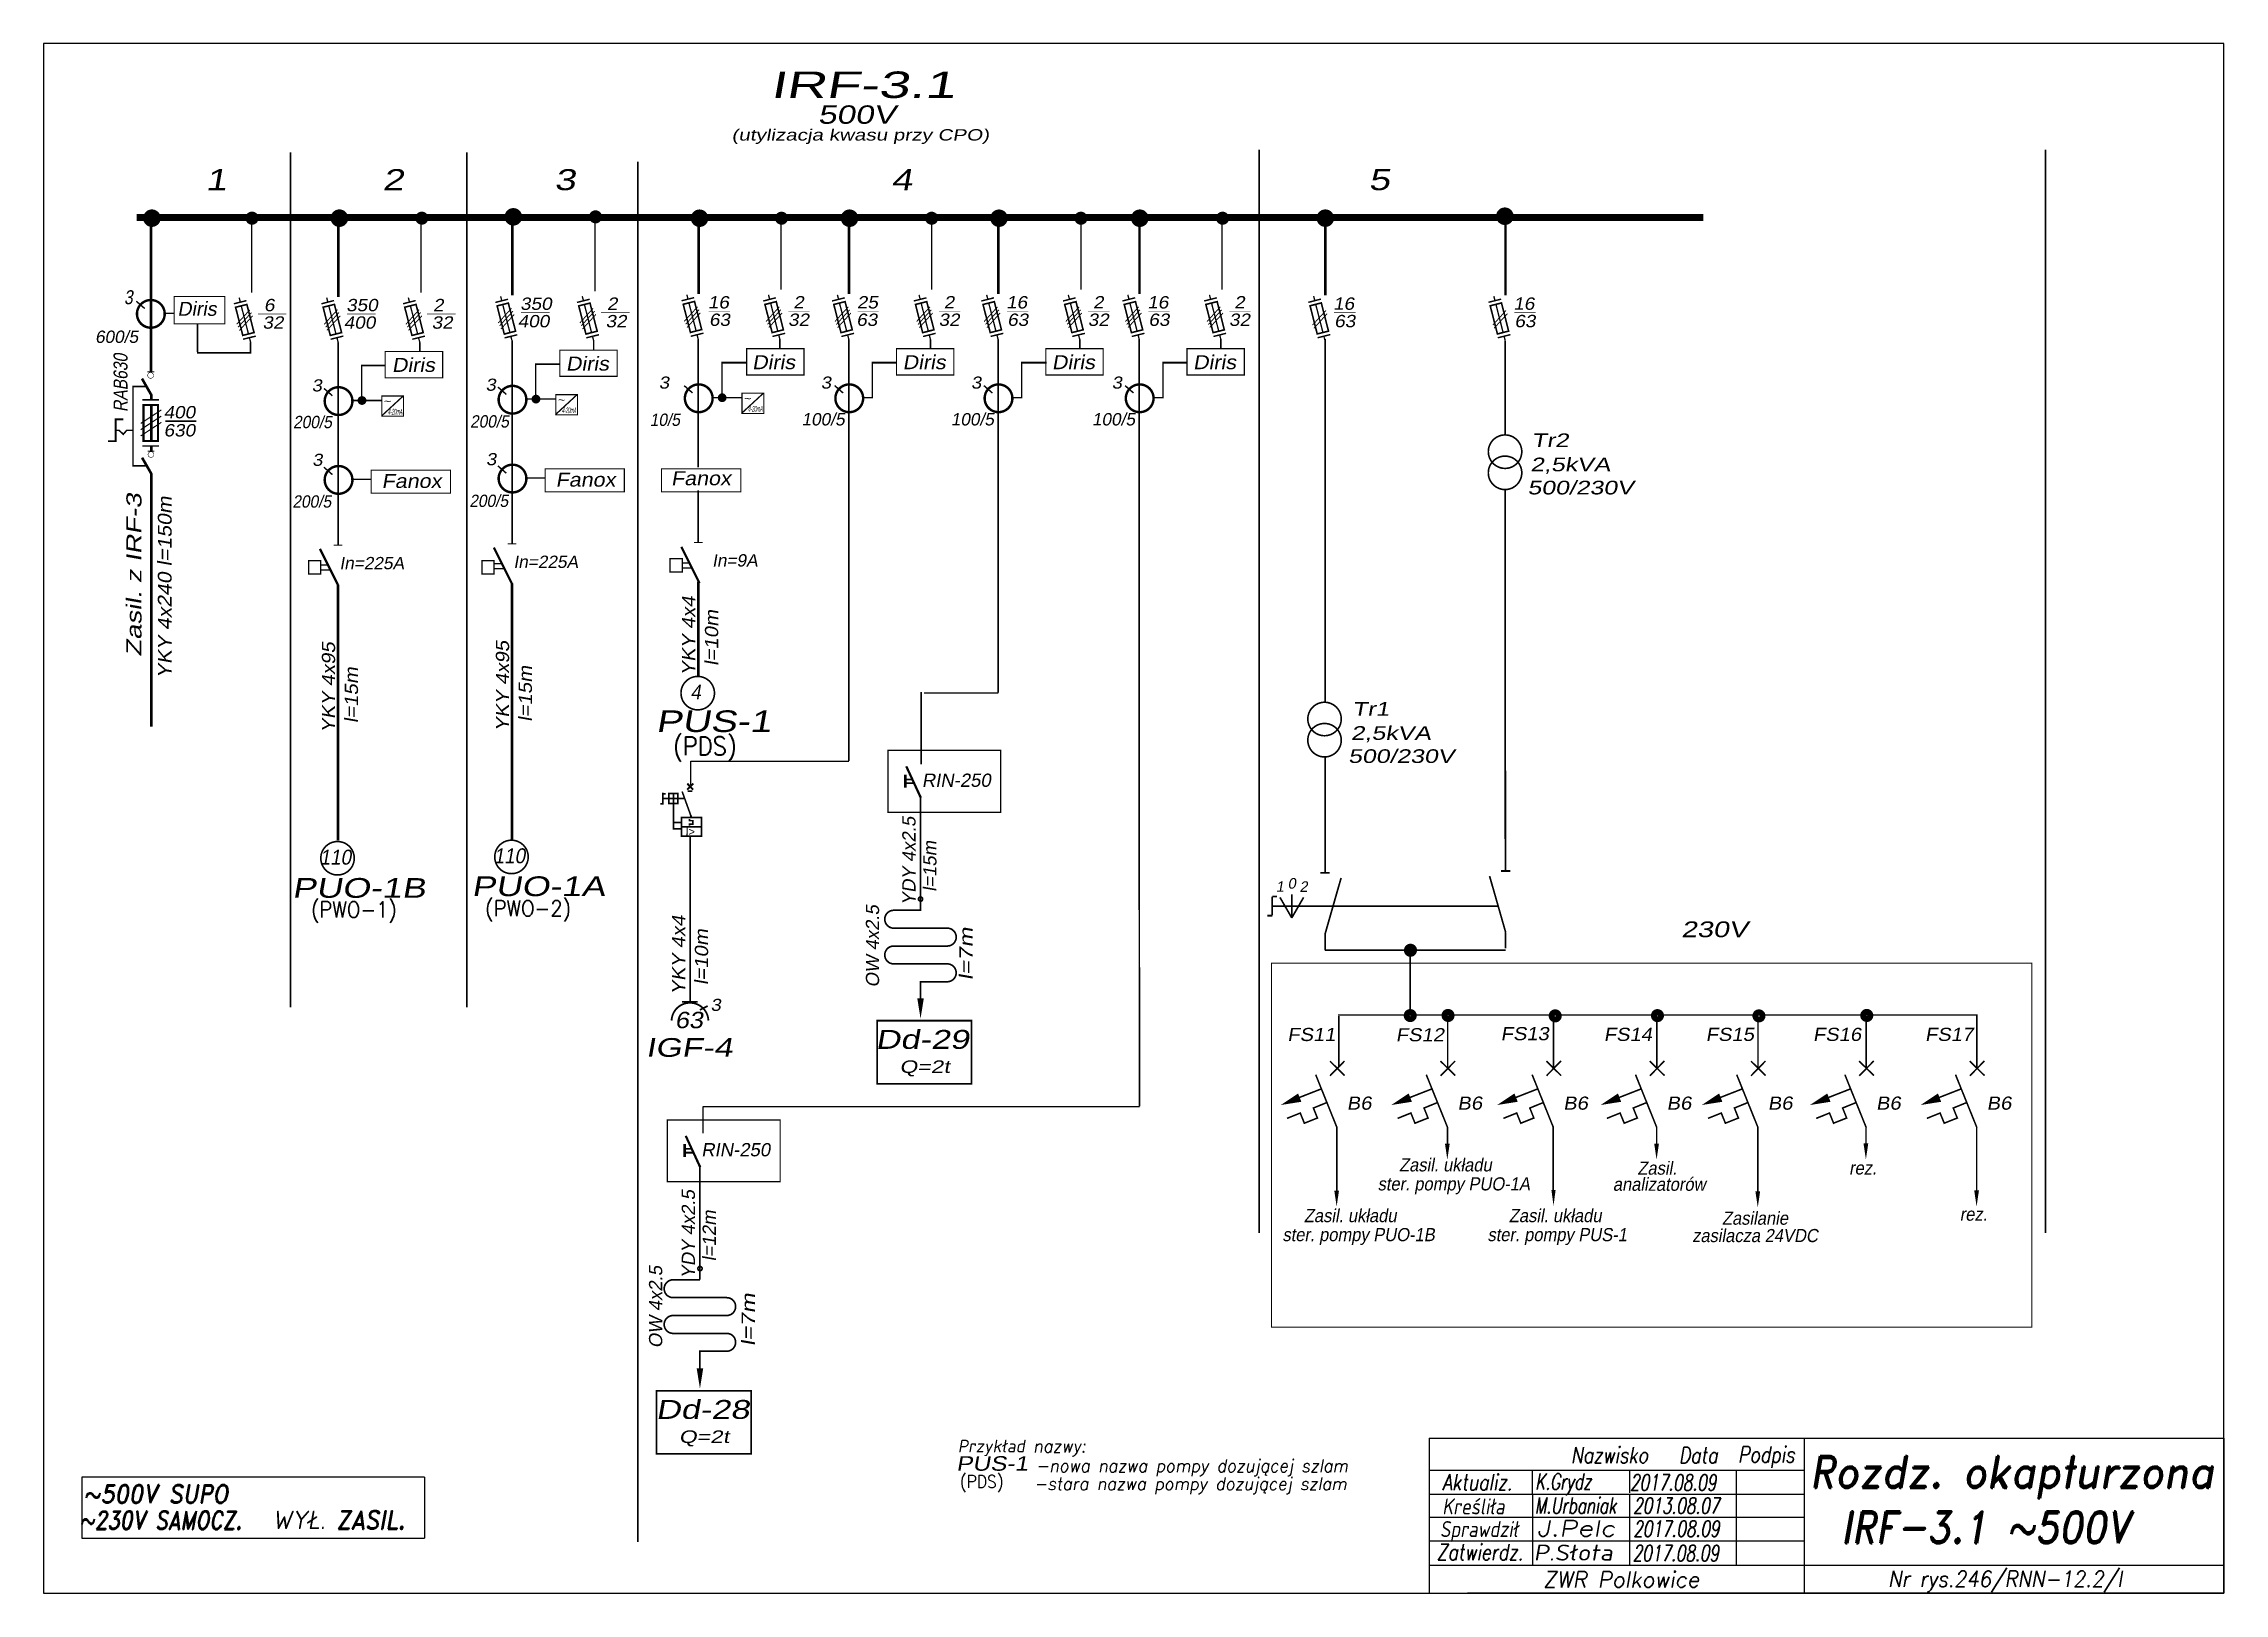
# Model space of a CAD drawing. Extents: x 5 to 420, y 0 to 295.
import ezdxf
from ezdxf.enums import TextEntityAlignment as Align

# ---------------------------------------------------------------- set-up
doc = ezdxf.new("R2010")
doc.units = 0
doc.header["$MEASUREMENT"] = 0
doc.linetypes.add('DASHED', pattern=[19.05, 12.7, -6.35])
doc.linetypes.add('DASHED2', pattern=[9.525, 6.35, -3.175])
doc.layers.get('0').update_dxf_attribs({"linetype": 'CONTINUOUS'})
for name, color, linetype in [('1', 7, 'CONTINUOUS'), ('1C', 1, 'CONTINUOUS'), ('1P', 1, 'DASHED'), ('2C', 2, 'CONTINUOUS'), ('3C', 3, 'CONTINUOUS'), ('4C', 4, 'CONTINUOUS'), ('Ideowy', 7, 'CONTINUOUS'), ('KRESKOWA2', 7, 'DASHED2'), ('LINIA', 1, 'CONTINUOUS'), ('LINIE', 4, 'CONTINUOUS'), ('N1C', 1, 'CONTINUOUS'), ('N2C', 2, 'CONTINUOUS'), ('Napięcie zwrotne', 2, 'CONTINUOUS'), ('pole12', 7, 'CONTINUOUS'), ('rysunek', 2, 'CONTINUOUS')]:
    doc.layers.add(name, color=color, linetype=linetype)
doc.styles.add('ROMAND', font='romand', dxfattribs={"width": 0.8, "oblique": 15, "height": 7})
doc.styles.add('ROMANS', font='romans', dxfattribs={"width": 0.8, "oblique": 15, "height": 3})
doc.styles.get("Standard").update_dxf_attribs({"font": 'txt.shx'})
doc.styles.add('styl1', font='arial.ttf', dxfattribs={"width": 1.3, "oblique": 10, "height": 3})

msp = doc.modelspace()

# ---------------------------------------------------------------- texts
at = {"color": 7, "oblique": 10}
for s, height, style, width, p in [('IRF-3.1', 5.04, 'styl1', 1.5, (143.32, 284.65)), ('500V', 3.5, 'styl1', 1.3, (152.37, 279.74)), ('(utylizacja kwasu przy CPO)', 2.16, 'styl1', 1.3, (135.94, 276.55)), ('1', 4, 'styl1', 1.3, (35.82, 267.1)), ('2', 4, 'styl1', 1.3, (69.49, 267.1)), ('3', 4, 'styl1', 1.3, (102.19, 267.1)), ('4', 4, 'styl1', 1.3, (166.3, 267.1)), ('5', 4, 'styl1', 1.3, (257.19, 267.1)), ('3', 2.66, 'styl1', 0.8, (20.3, 245.39)), ('3', 2.3, 'styl1', 1.1, (56.02, 228.79)), ('3', 2.3, 'styl1', 1.1, (89.11, 228.92)), ('3', 2.3, 'styl1', 1.1, (122.1, 229.32)), ('3', 2.3, 'styl1', 1.1, (152.93, 229.32)), ('3', 2.3, 'styl1', 1.1, (181.52, 229.32)), ('3', 2.3, 'styl1', 1.1, (208.31, 229.32)), ('400', 2.346, 'styl1', 1.1, (27.85, 223.66)), ('~', 1.44, 'styl1', 1.2, (69.65, 226.2)), ('~', 1.44, 'styl1', 1.2, (102.77, 226.46)), ('~', 1.44, 'styl1', 1.2, (138.21, 226.73)), ('630', 2.346, 'styl1', 1.1, (27.85, 220.22)), ('Tr2', 2.6, 'styl1', 1.3, (288.21, 218.18)), ('3', 2.3, 'styl1', 1.1, (56.12, 214.62)), ('3', 2.3, 'styl1', 1.1, (89.21, 214.74)), ('2,5kVA', 2.6, 'styl1', 1.3, (287.98, 213.58)), ('500/230V', 2.6, 'styl1', 1.3, (287.46, 209.18)), ('Tr1', 2.6, 'styl1', 1.3, (254.07, 167.06)), ('2,5kVA', 2.6, 'styl1', 1.3, (253.83, 162.46)), ('500/230V', 2.6, 'styl1', 1.3, (253.32, 158.06)), ('230V', 3, 'styl1', 1.3, (316.7, 124.89)), ('3', 2.3, 'styl1', 1.1, (131.94, 110.86)), ('IGF-4', 3.56, 'styl1', 1.3, (119.61, 102.12)), ('Dd-29', 3.6, 'styl1', 1.3, (163.35, 103.63)), ('Q=2t', 2.4, 'styl1', 1.3, (167.92, 99.04)), ('Dd-28', 3.6, 'styl1', 1.3, (121.54, 33.19)), ('Q=2t', 2.4, 'styl1', 1.3, (125.93, 28.6)), ('Przykład nazwy:', 2.4, 'ROMAND', 0.95, (179.02, 26.82)), ('-nowa nazwa pompy dozującej szlam', 2.4, 'ROMAND', 0.95, (193.87, 23.07)), ('Nazwisko', 3.04, 'ROMANS', 0.8, (295.71, 24.79)), ('Data', 3.04, 'ROMANS', 0.8, (316.25, 24.74)), ('Podpis', 3.04, 'ROMANS', 0.8, (327.54, 24.9)), ('-stara nazwa pompy dozującej szlam', 2.4, 'ROMAND', 0.95, (193.52, 19.66)), ('Aktualiz.', 3.04, 'ROMANS', 0.8, (271.22, 19.6)), ('K.Grydz', 3.04, 'ROMANS', 0.7, (288.93, 19.73)), ('2017.08.09', 3.04, 'ROMANS', 0.7, (306.97, 19.57)), ('~500V SUPO', 3.5, 'ROMAND', 0.9, (12.58, 17.14)), ('Kreśliła', 3.04, 'ROMANS', 0.8, (271.22, 15.01)), ('M.Urbaniak', 3.04, 'ROMANS', 0.7, (288.84, 15.19)), ('2013.08.07', 3.04, 'ROMANS', 0.7, (307.56, 15.15)), ('~230V SAMOCZ.', 3.5, 'ROMAND', 0.8, (11.83, 12.15)), ('WYŁ. ZASIL.', 3.5, 'ROMAND', 0.9, (48.59, 12.21)), ('Sprawdził', 3.04, 'ROMANS', 0.8, (270.77, 10.69)), ('2017.08.09', 3.04, 'ROMANS', 0.7, (307.58, 10.76)), ('IRF-3.1 ~500V', 6, 'ROMAND', 0.88, (347.16, 9.54)), ('Zatwierdz.', 3.04, 'ROMANS', 0.8, (270.16, 6.29)), ('2017.08.09', 3.04, 'ROMANS', 0.7, (307.47, 6.11)), (' Nr rys.246/RNN-12.2/I', 3.04, 'ROMANS', 0.9, (354.23, 1.21))]:
    msp.add_text(s, height=height, dxfattribs=dict(at, style=style, width=width)).set_placement(p)
for s, height, style, width, p, p2 in [('4-20mA', 1.08, 'styl1', 0.517833, (70.52, 224.39), (73.26, 224.39)), ('4-20mA', 1.08, 'styl1', 0.517833, (103.64, 224.65), (106.37, 224.65)), ('4-20mA', 1.08, 'styl1', 0.517833, (139.08, 224.92), (141.82, 224.92)), ('Rozdz. okapturzona', 6, 'ROMAND', 0.833187, (341.17, 20.08), (418.06, 20.08)), ('J.Pelc', 3.04, 'ROMANS', 1.17945, (289.22, 10.83), (304.25, 10.83)), ('P.Słota', 3.04, 'ROMANS', 0.961034, (288.64, 6.22), (303.67, 6.22))]:
    msp.add_text(s, height=height, dxfattribs=dict(at, style=style, width=width)).set_placement(p, p2, align=Align.FIT)
at = {"color": 7, "style": 'styl1', "oblique": 10}
for s, height, width, p in [('Zasil. z IRF-3', 2.88, 1.3, (23.63, 178.3)), ('YKY 4x240 l=150m', 2.6229, 1.1, (29.37, 174.17)), ('YKY 4x4', 2.52, 1.1, (129.04, 174.72)), (' l=10m', 2.52, 1.1, (133.4, 175.45)), ('YKY 4x95 ', 2.52, 1.1, (60.48, 163.82)), ('YKY 4x95 ', 2.52, 1.1, (93.6, 164.08)), (' l=15m', 2.52, 1.1, (64.84, 164.55)), (' l=15m', 2.52, 1.1, (97.95, 164.81)), ('YKY 4x4', 2.52, 1.1, (127.12, 113.96)), (' l=10m', 2.52, 1.1, (131.48, 114.69)), ('l=7m', 2.52, 1.3, (181.85, 116.7)), ('l=7m', 2.52, 1.3, (140.39, 47.05))]:
    msp.add_text(s, height=height, rotation=90, dxfattribs=dict(at, width=width)).set_placement(p)
at = {"color": 7, "lineweight": 30, "style": 'styl1', "oblique": 10}
for s, height, width, p in [('4', 2.84, 0.9, (128.1, 170.14)), ('110', 2.844, 0.9, (57.55, 138.7)), ('110', 2.844, 0.9, (90.67, 138.96)), ('63', 3.128, 1.1, (125.14, 107.56)), ('FS11', 2.5, 1.1, (241.73, 105.12)), ('FS12', 2.5, 1.1, (262.38, 105.07)), ('FS13', 2.5, 1.1, (282.34, 105.28)), ('FS14', 2.5, 1.1, (301.97, 105.14)), ('FS15', 2.5, 1.1, (321.37, 105.14)), ('FS16', 2.5, 1.1, (341.78, 105.14)), ('FS17', 2.5, 1.1, (363.11, 105.14)), ('B6', 2.5, 1.1, (253.05, 92.05)), ('B6', 2.5, 1.1, (274.11, 92.05)), ('B6', 2.5, 1.1, (294.25, 92.05)), ('B6', 2.5, 1.1, (313.93, 92.05)), ('B6', 2.5, 1.1, (333.19, 92.05)), ('B6', 2.5, 1.1, (353.79, 92.05)), ('B6', 2.5, 1.1, (374.85, 92.05)), ('ster. pompy PUO-1A', 2.5, 0.9, (258.92, 76.68)), ('Zasil. układu', 2.5, 0.9, (263, 80.3)), (' analizatorów', 2.5, 0.9, (302.82, 76.61)), ('Zasil. ', 2.5, 0.9, (308.37, 79.68)), ('rez.', 2.5, 0.9, (348.66, 79.71)), ('Zasil. układu', 2.5, 0.9, (244.88, 70.64)), ('Zasil. układu', 2.5, 0.9, (283.9, 70.64)), ('ster. pompy PUO-1B', 2.5, 0.9, (240.8, 67.02)), ('ster. pompy PUS-1', 2.5, 0.9, (279.83, 67.02))]:
    msp.add_text(s, height=height, dxfattribs=dict(at, width=width)).set_placement(p)
at = {"color": 6, "style": 'styl1', "oblique": 10}
for height, width, p in [(4.111, 1.3, (121.52, 163.95)), (2.773, 1.2, (178.71, 23.32))]:
    msp.add_text('PUS-1', height=height, dxfattribs=dict(at, width=width)).set_placement(p)
at = {"color": 7, "lineweight": 30, "width": 0.9}
for s, height, p in [('(PDS)', 3.5, (124.78, 159.52)), ('(PWO-1)', 3.007, (55.89, 128.65)), ('(PWO-2)', 3.007, (89.05, 128.87)), ('(PDS)', 2.4, (179.39, 20.07))]:
    msp.add_text(s, height=height, dxfattribs=at).set_placement(p)
at = {"color": 7, "oblique": 10}
for s, height, style, p in [('RIN-250', 2.52, 'styl1', (172.17, 153.51)), ('RIN-250', 2.52, 'styl1', (130.18, 83.17)), ('ZWR Polkowice', 3, 'ROMANS', (290.42, 1.11))]:
    msp.add_text(s, height=height, dxfattribs=dict(at, style=style)).set_placement(p)
at = {"color": 0, "style": 'styl1', "oblique": 1}
msp.add_text('I>', height=1.499, dxfattribs=at).set_placement((127.17, 144.24))
at = {"color": 7, "style": 'styl1', "oblique": 10}
for s, p in [('YDY 4x2.5', (170.97, 130.98)), ('l=15m', (174.95, 133.52)), ('OW 4x2.5', (164.03, 115.33)), ('YDY 4x2.5', (128.98, 59.92)), ('l=12m', (132.96, 63.18)), ('OW 4x2.5', (122.75, 46.66))]:
    msp.add_text(s, height=2.52, rotation=90, dxfattribs=at).set_placement(p)
at = {"layer": 'Ideowy', "color": 7, "lineweight": 25, "style": 'styl1', "oblique": 10}
for s, height, p in [('Diris', 2.661, (30.47, 243.18)), ('600/5', 2.346, (14.79, 238.02)), ('100/5', 2.346, (149.27, 222.31)), ('100/5', 2.346, (177.68, 222.31)), ('100/5', 2.346, (204.55, 222.31)), ('In=225A', 2.346, (61.31, 194.93)), ('In=225A', 2.346, (94.43, 195.18)), ('In=9A', 2.346, (132.25, 195.45))]:
    msp.add_text(s, height=height, dxfattribs=at).set_placement(p)
for s, height, width, p in [('6', 2.35, 1.1, (46.93, 244.05)), ('350', 2.346, 1.1, (62.59, 244.05)), ('2', 2.35, 1.1, (79.13, 244.05)), ('350', 2.346, 1.1, (95.7, 244.31)), ('2', 2.35, 1.1, (112.24, 244.31)), ('16', 2.346, 1.1, (131.44, 244.58)), ('2', 2.35, 1.1, (147.69, 244.58)), ('25', 2.346, 1.1, (159.8, 244.58)), ('2', 2.35, 1.1, (176.34, 244.58)), ('16', 2.346, 1.1, (188.21, 244.58)), ('2', 2.35, 1.1, (204.75, 244.58)), ('16', 2.346, 1.1, (215.08, 244.58)), ('2', 2.35, 1.1, (231.62, 244.58)), ('16', 2.346, 1.1, (250.45, 244.33)), ('16', 2.346, 1.1, (284.75, 244.33)), ('32', 2.346, 1.1, (46.66, 240.73)), ('400', 2.346, 1.1, (62.14, 240.73)), ('32', 2.346, 1.1, (78.86, 240.73)), ('400', 2.346, 1.1, (95.25, 240.99)), ('32', 2.346, 1.1, (111.97, 240.99)), ('63', 2.346, 1.1, (131.65, 241.26)), ('32', 2.346, 1.1, (146.7, 241.26)), ('63', 2.346, 1.1, (159.69, 241.26)), ('32', 2.346, 1.1, (175.35, 241.26)), ('63', 2.346, 1.1, (188.42, 241.26)), ('32', 2.346, 1.1, (203.76, 241.26)), ('63', 2.346, 1.1, (215.29, 241.26)), ('32', 2.346, 1.1, (230.63, 241.26)), ('63', 2.346, 1.1, (250.66, 241.01)), ('63', 2.346, 1.1, (284.96, 241.01)), ('Diris', 2.661, 1.1, (71.3, 232.5)), ('Diris', 2.661, 1.1, (104.42, 232.75)), ('Diris', 2.661, 1.1, (139.86, 233.02)), ('Diris', 2.661, 1.1, (168.51, 233.02)), ('Diris', 2.661, 1.1, (196.92, 233.02)), ('Diris', 2.661, 1.1, (223.79, 233.02)), ('200/5', 2.346, 0.9, (52.49, 221.79)), ('200/5', 2.346, 0.9, (86.18, 221.91)), ('10/5', 2.346, 0.9, (120.39, 222.22)), ('Fanox', 2.661, 1.1, (69.34, 210.41)), ('Fanox', 2.661, 1.1, (102.46, 210.66)), ('Fanox', 2.661, 1.1, (124.43, 210.93)), ('200/5', 2.346, 0.9, (52.36, 206.66)), ('200/5', 2.346, 0.9, (86.04, 206.79))]:
    msp.add_text(s, height=height, dxfattribs=dict(at, width=width)).set_placement(p)
at = {"layer": 'Ideowy', "color": 7, "lineweight": 25, "style": 'styl1', "oblique": 10, "width": 0.8}
msp.add_text('RAB630', height=2.661, rotation=90, dxfattribs=at).set_placement((20.97, 224.87))
at = {"layer": 'N1C', "color": 7, "lineweight": 40, "style": 'styl1', "oblique": 10}
for s, p in [('1', (240.33, 134.54)), ('0', (242.58, 135.14)), ('2', (244.83, 134.54))]:
    msp.add_text(s, height=2, dxfattribs=at).set_placement(p, align=Align.MIDDLE)
at = {"layer": 'N2C', "color": 7, "style": 'styl1', "oblique": 10, "width": 0.9}
for s, p in [('Zasilanie', (330.75, 71.45)), ('rez.', (372.34, 72.15)), ('zasilacza 24VDC', (330.75, 68.14))]:
    msp.add_text(s, height=2.5, dxfattribs=at).set_placement(p, align=Align.MIDDLE)
at = {"layer": 'pole12', "color": 6, "lineweight": 35, "style": 'styl1', "oblique": 10, "width": 1.3}
for s, p in [('PUO-1B', (52.3, 132.39)), ('PUO-1A', (86.46, 132.71))]:
    msp.add_text(s, height=3.758, dxfattribs=at).set_placement(p)

# ---------------------------------------------------------------- linework, layer by layer
for p, q in [((130.55, 87.57), (130.55, 92.66)), ((130.55, 92.66), (213.57, 92.66))]:
    msp.add_line(p, q)
at = {"color": 7}
for p, q in [((77.51, 22.11), (77.51, 10.5)), ((268.73, 23.43), (340.14, 23.43)), ((288.43, 18.85), (288.43, 23.43)), ((306.88, 23.43), (306.88, 19.11)), ((327.14, 23.43), (327.14, 5.37)), ((268.73, 18.85), (340.14, 18.85)), ((306.88, 18.85), (306.88, 5.37)), ((268.73, 14.47), (340.19, 14.47)), ((268.73, 9.98), (340.09, 9.98)), ((276.01, 0), (276.01, 0)), ((276.01, 0), (276.01, 0))]:
    msp.add_line(p, q, dxfattribs=at)
msp.add_lwpolyline([(5, 0), (420, 0), (420, 295), (5, 295)], close=True)
at = {"linetype": 'DASHED', "const_width": 0.3}
for points in [[(52, 274.28), (52, 111.55)], [(85.57, 274.28), (85.57, 111.55)], [(236.39, 274.81), (236.39, 68.58)], [(386.04, 274.81), (386.04, 68.58)], [(118.11, 272.5), (118.11, 9.73)]]:
    msp.add_lwpolyline(points, dxfattribs=at)
at = {"color": 7}
for points, const_width in [([(24.7, 261.77, 1), (26.53, 261.77, 1)], 1.5), ([(43.98, 261.77, 1), (45.35, 261.77, 1)], 1.12), ([(60.38, 261.77, 1), (62.22, 261.77, 1)], 1.5), ([(76.3, 261.77, 1), (77.66, 261.77, 1)], 1.12), ([(93.49, 262.02, 1), (95.33, 262.02, 1)], 1.5), ([(109.37, 262.02, 1), (110.74, 262.02, 1)], 1.12), ([(128.94, 261.76, 1), (130.77, 261.76, 1)], 1.5), ([(144.78, 261.76, 1), (146.14, 261.76, 1)], 1.12), ([(157.48, 261.76, 1), (159.32, 261.76, 1)], 1.5), ([(173.35, 261.76, 1), (174.72, 261.76, 1)], 1.12), ([(185.94, 261.76, 1), (187.77, 261.76, 1)], 1.5), ([(201.77, 261.76, 1), (203.14, 261.76, 1)], 1.12), ([(212.73, 261.76, 1), (214.57, 261.76, 1)], 1.5), ([(228.73, 261.76, 1), (230.1, 261.76, 1)], 1.12), ([(248.05, 261.77, 1), (249.88, 261.77, 1)], 1.5), ([(282.22, 262.14, 1), (284.06, 262.14, 1)], 1.5), ([(22.77, 243.55, 1), (28.05, 243.55, 1)], 0.465), ([(24.81, 231.84, 1), (25.92, 231.84, 1)], 0.0971), ([(58.5, 226.95, 1), (63.78, 226.95, 1)], 0.465), ([(58.5, 226.95, 1), (63.78, 226.95, 1)], 0.465), ([(91.61, 227.21, 1), (96.89, 227.21, 1)], 0.465), ([(91.61, 227.21, 1), (96.89, 227.21, 1)], 0.465), ([(127.06, 227.48, 1), (132.34, 227.48, 1)], 0.465), ([(127.06, 227.48, 1), (132.34, 227.48, 1)], 0.465), ([(133.7, 227.59, 1), (134.62, 227.59, 1)], 0.753), ([(155.71, 227.48, 1), (160.99, 227.48, 1)], 0.465), ([(155.71, 227.48, 1), (160.99, 227.48, 1)], 0.465), ([(184.12, 227.48, 1), (189.4, 227.48, 1)], 0.465), ([(184.12, 227.48, 1), (189.4, 227.48, 1)], 0.465), ([(210.99, 227.48, 1), (216.27, 227.48, 1)], 0.465), ([(210.99, 227.48, 1), (216.27, 227.48, 1)], 0.465), ([(65.14, 227.06, 1), (66.06, 227.06, 1)], 0.753), ([(98.26, 227.32, 1), (99.18, 227.32, 1)], 0.753), ([(24.88, 216.77, 1), (25.98, 216.77, 1)], 0.0971), ([(58.5, 211.94, 1), (63.78, 211.94, 1)], 0.465), ([(91.61, 212.2, 1), (96.89, 212.2, 1)], 0.465), ([(171.52, 132.15, 1), (172.32, 132.15, 1)], 0.32), ([(264.49, 122.4, 1), (265.86, 122.4, 1)], 1.12), ([(264.45, 109.97, 1), (265.81, 109.97, 1)], 1.12), ([(271.64, 109.99, 1), (273.01, 109.99, 1)], 1.12), ([(292.04, 109.91, 1), (293.41, 109.91, 1)], 1.12), ([(311.5, 109.96, 1), (312.87, 109.96, 1)], 1.12), ([(330.82, 109.91, 1), (332.19, 109.91, 1)], 1.12), ([(351.34, 109.99, 1), (352.71, 109.99, 1)], 1.12), ([(129.53, 61.81, 1), (130.34, 61.81, 1)], 0.32)]:
    msp.add_lwpolyline(points, format="xyb", close=True, dxfattribs=dict(at, const_width=const_width))
for points in [[(145.38, 261.45, 0.259, 0.259, 0), (145.38, 248.14, 0.35, 0.35, 0), (145.38, 248.14, 0.35, 0.35, 0)], [(174.04, 261.45, 0.259, 0.259, 0), (174.04, 248.14, 0.35, 0.35, 0), (174.04, 248.14, 0.35, 0.35, 0)], [(202.45, 261.45, 0.259, 0.259, 0), (202.44, 248.14, 0.35, 0.35, 0), (202.44, 248.14, 0.35, 0.35, 0)], [(229.32, 261.45, 0.259, 0.259, 0), (229.32, 248.14, 0.35, 0.35, 0), (229.32, 248.14, 0.35, 0.35, 0)], [(44.62, 260.92, 0.259, 0.259, 0), (44.62, 247.61, 0.35, 0.35, 0), (44.62, 247.61, 0.35, 0.35, 0)], [(76.83, 260.92, 0.259, 0.259, 0), (76.82, 247.61, 0.35, 0.35, 0), (76.82, 247.61, 0.35, 0.35, 0)], [(109.94, 261.18, 0.259, 0.259, 0), (109.94, 247.87, 0.35, 0.35, 0), (109.94, 247.87, 0.35, 0.35, 0)], [(27.82, 243.66, 0.259, 0.259, 0), (29.8, 243.66, 0.389, 0.389, 0), (29.8, 243.66, 0.389, 0.389, 0)], [(45.78, 243.54, 0.117, 0.117, 0), (51.22, 243.54, 0.35, 0.35, 0), (51.22, 243.54, 0.35, 0.35, 0)], [(62.76, 243.54, 0.117, 0.117, 0), (68.2, 243.54, 0.35, 0.35, 0), (68.2, 243.54, 0.35, 0.35, 0)], [(77.98, 243.54, 0.117, 0.117, 0), (83.43, 243.54, 0.35, 0.35, 0), (83.43, 243.54, 0.35, 0.35, 0)], [(95.87, 243.8, 0.117, 0.117, 0), (101.32, 243.8, 0.35, 0.35, 0), (101.32, 243.8, 0.35, 0.35, 0)], [(111.1, 243.8, 0.117, 0.117, 0), (116.54, 243.8, 0.35, 0.35, 0), (116.54, 243.8, 0.35, 0.35, 0)], [(131.61, 244.07, 0.117, 0.117, 0), (135.66, 244.07, 0.35, 0.35, 0), (135.66, 244.07, 0.35, 0.35, 0)], [(146.75, 244.07, 0.117, 0.117, 0), (150.83, 244.07, 0.35, 0.35, 0), (150.83, 244.07, 0.35, 0.35, 0)], [(159.97, 244.07, 0.117, 0.117, 0), (163.92, 244.07, 0.35, 0.35, 0), (163.92, 244.07, 0.35, 0.35, 0)], [(175.41, 244.07, 0.117, 0.117, 0), (179.49, 244.07, 0.35, 0.35, 0), (179.49, 244.07, 0.35, 0.35, 0)], [(188.38, 244.07, 0.117, 0.117, 0), (192.43, 244.07, 0.35, 0.35, 0), (192.43, 244.07, 0.35, 0.35, 0)], [(203.81, 244.07, 0.117, 0.117, 0), (207.89, 244.07, 0.35, 0.35, 0), (207.89, 244.07, 0.35, 0.35, 0)], [(215.25, 244.07, 0.117, 0.117, 0), (219.34, 244.07, 0.35, 0.35, 0), (219.34, 244.07, 0.35, 0.35, 0)], [(230.69, 244.07, 0.117, 0.117, 0), (234.77, 244.07, 0.35, 0.35, 0), (234.77, 244.07, 0.35, 0.35, 0)], [(250.62, 243.82, 0.117, 0.117, 0), (254.71, 243.82, 0.35, 0.35, 0), (254.71, 243.82, 0.35, 0.35, 0)], [(284.92, 243.82, 0.117, 0.117, 0), (289.01, 243.82, 0.35, 0.35, 0), (289.01, 243.82, 0.35, 0.35, 0)], [(63.54, 227.06, 0.259, 0.259, 0), (69.41, 227.06, 0.389, 0.389, 0), (69.41, 227.06, 0.389, 0.389, 0)], [(96.65, 227.32, 0.259, 0.259, 0), (102.52, 227.32, 0.389, 0.389, 0), (102.52, 227.32, 0.389, 0.389, 0)], [(132.1, 227.59, 0.259, 0.259, 0), (137.97, 227.59, 0.389, 0.389, 0), (137.97, 227.59, 0.389, 0.389, 0)], [(160.75, 227.59, 0.259, 0.259, 0), (162.89, 227.59, 0.389, 0.389, 0), (162.89, 227.59, 0.389, 0.389, 0)], [(189.16, 227.59, 0.259, 0.259, 0), (191.3, 227.59, 0.389, 0.389, 0), (191.3, 227.59, 0.389, 0.389, 0)], [(216.03, 227.59, 0.259, 0.259, 0), (218.17, 227.59, 0.389, 0.389, 0), (218.17, 227.59, 0.389, 0.389, 0)], [(63.54, 212.05, 0.259, 0.259, 0), (67.38, 212.05, 0.389, 0.389, 0), (67.38, 212.05, 0.389, 0.389, 0)], [(96.65, 212.31, 0.259, 0.259, 0), (100.49, 212.31, 0.389, 0.389, 0), (100.49, 212.31, 0.389, 0.389, 0)]]:
    msp.add_lwpolyline(points, format="xyseb", dxfattribs=at)
for points, const_width in [([(25.42, 232.57), (25.42, 260.33)], 0.487), ([(61.11, 246.79), (61.11, 260.48)], 0.487), ([(94.22, 247.05), (94.22, 260.74)], 0.487), ([(129.67, 247.32), (129.67, 261.01)], 0.487), ([(158.32, 247.32), (158.32, 261.01)], 0.487), ([(186.73, 247.32), (186.73, 261.01)], 0.487), ([(213.6, 247.32), (213.6, 261.01)], 0.487), ([(248.97, 247.07), (248.97, 260.76)], 0.487), ([(283.27, 247.07), (283.27, 260.76)], 0.487), ([(22.64, 245.96), (24.25, 244.56)], 0.278), ([(58.36, 229.36), (59.97, 227.96)], 0.278), ([(58.36, 229.36), (59.97, 227.96)], 0.278), ([(91.47, 229.62), (93.08, 228.22)], 0.278), ([(91.47, 229.62), (93.08, 228.22)], 0.278), ([(126.92, 229.89), (128.53, 228.49)], 0.278), ([(126.92, 229.89), (128.53, 228.49)], 0.278), ([(155.57, 229.89), (157.18, 228.49)], 0.278), ([(155.57, 229.89), (157.18, 228.49)], 0.278), ([(183.98, 229.89), (185.59, 228.49)], 0.278), ([(183.98, 229.89), (185.59, 228.49)], 0.278), ([(210.85, 229.89), (212.46, 228.49)], 0.278), ([(210.85, 229.89), (212.46, 228.49)], 0.278), ([(58.36, 214.35), (59.97, 212.95)], 0.278), ([(58.36, 214.35), (59.97, 212.95)], 0.278), ([(91.47, 214.61), (93.08, 213.21)], 0.278), ([(91.47, 214.61), (93.08, 213.21)], 0.278), ([(61.05, 143.35), (61.05, 192.01)], 0.48), ([(94.16, 143.35), (94.16, 192.27)], 0.48), ([(129.61, 174.6), (129.61, 192.54)], 0.48), ([(127.61, 152.68), (128.47, 152.68)], 0.287), ([(126.49, 112.56), (129.51, 112.56)], 0.33), ([(129.9, 111.03), (131.4, 111.8)], 0.33), ([(251.41, 110.07), (251.41, 110.07), (373.13, 110.07)], 0.3)]:
    msp.add_lwpolyline(points, dxfattribs=dict(const_width=const_width))
at = {"const_width": 0.185}
msp.add_lwpolyline([(29.84, 246.87), (39.52, 246.87), (39.48, 241.64), (29.84, 241.64)], close=True, dxfattribs=at)
at = {"color": 7}
for points, const_width in [([(42.8, 239.42), (45.05, 239.99), (43.69, 245.35), (41.54, 244.81), (42.94, 239.34)], 0.31), ([(42.22, 246.65), (42.44, 245.78)], 0.26), ([(42.62, 245.08), (43.99, 239.72)], 0.26), ([(59.46, 239.42), (61.71, 239.99), (60.35, 245.35), (58.2, 244.81), (59.6, 239.34)], 0.31), ([(58.88, 246.65), (59.1, 245.78)], 0.26), ([(59.28, 245.08), (60.65, 239.72)], 0.26), ([(75, 239.42), (77.25, 239.99), (75.89, 245.35), (73.74, 244.81), (75.14, 239.34)], 0.31), ([(74.42, 246.65), (74.64, 245.78)], 0.26), ([(74.82, 245.08), (76.19, 239.72)], 0.26), ([(92.58, 239.68), (94.83, 240.25), (93.46, 245.61), (91.32, 245.07), (92.71, 239.6)], 0.31), ([(91.99, 246.91), (92.21, 246.04)], 0.26), ([(92.39, 245.34), (93.76, 239.98)], 0.26), ([(108.12, 239.68), (110.37, 240.25), (109, 245.61), (106.86, 245.07), (108.25, 239.6)], 0.31), ([(107.53, 246.91), (107.76, 246.04)], 0.26), ([(107.94, 245.34), (109.3, 239.98)], 0.26), ([(128.01, 239.99), (130.26, 240.56), (128.89, 245.92), (126.75, 245.37), (128.15, 239.9)], 0.31), ([(129.49, 244.92), (129.49, 244.92), (126.95, 242.13)], 0.177), ([(127.43, 247.22), (127.65, 246.35)], 0.26), ([(127.83, 245.65), (129.2, 240.29)], 0.26), ([(143.56, 239.95), (145.81, 240.52), (144.45, 245.88), (142.3, 245.34), (143.7, 239.87)], 0.31), ([(145.04, 244.88), (145.04, 244.88), (142.5, 242.09)], 0.177), ([(142.98, 247.18), (143.2, 246.31)], 0.26), ([(143.38, 245.61), (144.75, 240.25)], 0.26), ([(156.67, 239.95), (158.92, 240.52), (157.55, 245.88), (155.41, 245.34), (156.8, 239.87)], 0.31), ([(158.16, 244.88), (158.16, 244.88), (155.62, 242.09)], 0.177), ([(156.09, 247.18), (156.31, 246.31)], 0.26), ([(156.49, 245.61), (157.86, 240.25)], 0.26), ([(172.22, 239.95), (174.47, 240.52), (173.1, 245.88), (170.96, 245.34), (172.35, 239.87)], 0.31), ([(173.7, 244.88), (173.7, 244.88), (171.16, 242.09)], 0.177), ([(171.63, 247.18), (171.85, 246.31)], 0.26), ([(172.03, 245.61), (173.4, 240.25)], 0.26), ([(185.07, 239.95), (187.32, 240.52), (185.96, 245.88), (183.81, 245.34), (185.21, 239.87)], 0.31), ([(186.56, 244.88), (186.56, 244.88), (184.03, 242.09)], 0.177), ([(184.5, 247.18), (184.72, 246.31)], 0.26), ([(184.9, 245.61), (186.27, 240.25)], 0.26), ([(200.62, 239.95), (202.87, 240.52), (201.51, 245.88), (199.36, 245.34), (200.76, 239.87)], 0.31), ([(202.11, 244.88), (202.11, 244.88), (199.57, 242.09)], 0.177), ([(200.04, 247.18), (200.26, 246.31)], 0.26), ([(200.44, 245.61), (201.81, 240.25)], 0.26), ([(211.94, 239.95), (214.2, 240.52), (212.83, 245.88), (210.69, 245.34), (212.08, 239.87)], 0.31), ([(213.44, 244.88), (213.44, 244.88), (210.9, 242.09)], 0.177), ([(211.37, 247.18), (211.59, 246.31)], 0.26), ([(211.77, 245.61), (213.14, 240.25)], 0.26), ([(227.49, 239.95), (229.74, 240.52), (228.38, 245.88), (226.23, 245.34), (227.63, 239.87)], 0.31), ([(228.98, 244.88), (228.98, 244.88), (226.44, 242.09)], 0.177), ([(226.91, 247.18), (227.13, 246.31)], 0.26), ([(227.31, 245.61), (228.68, 240.25)], 0.26), ([(247.31, 239.7), (249.57, 240.27), (248.2, 245.63), (246.06, 245.09), (247.45, 239.62)], 0.31), ([(246.74, 246.93), (246.96, 246.06)], 0.26), ([(247.14, 245.36), (248.51, 240)], 0.26), ([(281.61, 239.7), (283.86, 240.27), (282.5, 245.63), (280.35, 245.09), (281.75, 239.62)], 0.31), ([(281.04, 246.93), (281.26, 246.06)], 0.26), ([(281.44, 245.36), (282.81, 240)], 0.26), ([(34.27, 241.61), (34.27, 236.29)], 0.315), ([(44.28, 244.35), (44.28, 244.35), (41.74, 241.57)], 0.177), ([(44.56, 243.8), (44.56, 243.8), (42.02, 241.02)], 0.177), ([(44.8, 243.19), (44.8, 243.19), (42.26, 240.4)], 0.177), ([(60.94, 244.35), (60.94, 244.35), (58.41, 241.57)], 0.177), ([(61.22, 243.8), (61.22, 243.8), (58.68, 241.02)], 0.177), ([(61.46, 243.19), (61.46, 243.19), (58.92, 240.4)], 0.177), ([(76.49, 244.35), (76.49, 244.35), (73.95, 241.57)], 0.177), ([(76.76, 243.8), (76.76, 243.8), (74.22, 241.02)], 0.177), ([(77, 243.19), (77, 243.19), (74.46, 240.4)], 0.177), ([(94.06, 244.61), (94.06, 244.61), (91.52, 241.82)], 0.177), ([(94.33, 244.06), (94.33, 244.06), (91.79, 241.27)], 0.177), ([(94.58, 243.45), (94.58, 243.45), (92.04, 240.66)], 0.177), ([(109.6, 244.61), (109.6, 244.61), (107.06, 241.82)], 0.177), ([(109.87, 244.06), (109.87, 244.06), (107.33, 241.27)], 0.177), ([(110.12, 243.45), (110.12, 243.45), (107.58, 240.66)], 0.177), ([(129.77, 244.37), (129.77, 244.37), (127.23, 241.58)], 0.177), ([(130.01, 243.75), (130.01, 243.75), (127.47, 240.97)], 0.177), ([(145.32, 244.33), (145.32, 244.33), (142.78, 241.54)], 0.177), ([(145.56, 243.72), (145.56, 243.72), (143.02, 240.93)], 0.177), ([(158.43, 244.33), (158.43, 244.33), (155.89, 241.54)], 0.177), ([(158.67, 243.72), (158.67, 243.72), (156.14, 240.93)], 0.177), ([(173.97, 244.33), (173.97, 244.33), (171.43, 241.54)], 0.177), ([(174.22, 243.72), (174.22, 243.72), (171.68, 240.93)], 0.177), ([(186.84, 244.33), (186.84, 244.33), (184.3, 241.54)], 0.177), ([(187.08, 243.72), (187.08, 243.72), (184.54, 240.93)], 0.177), ([(202.38, 244.33), (202.38, 244.33), (199.84, 241.54)], 0.177), ([(202.62, 243.72), (202.62, 243.72), (200.08, 240.93)], 0.177), ([(213.71, 244.33), (213.71, 244.33), (211.17, 241.54)], 0.177), ([(213.95, 243.72), (213.95, 243.72), (211.41, 240.93)], 0.177), ([(229.25, 244.33), (229.25, 244.33), (226.71, 241.54)], 0.177), ([(229.49, 243.72), (229.49, 243.72), (226.96, 240.93)], 0.177), ([(249.08, 244.2), (249.08, 244.2), (246.54, 241.42)], 0.177), ([(249.32, 243.59), (249.32, 243.59), (246.78, 240.8)], 0.177), ([(283.37, 244.2), (283.37, 244.2), (280.84, 241.42)], 0.177), ([(283.62, 243.59), (283.62, 243.59), (281.08, 240.8)], 0.177), ([(44.17, 239.02), (44.4, 238.13), (44.4, 238.13)], 0.26), ([(44.39, 238.16), (44.39, 235.96)], 0.315), ([(60.83, 239.02), (61.06, 238.13), (61.06, 238.13)], 0.26), ([(61.05, 238.16), (61.05, 199.52)], 0.315), ([(76.37, 239.02), (76.6, 238.13), (76.6, 238.13)], 0.26), ([(76.59, 238.16), (76.59, 236.41)], 0.315), ([(93.94, 239.28), (94.17, 238.39), (94.17, 238.39)], 0.26), ([(94.16, 238.42), (94.16, 199.78)], 0.315), ([(109.48, 239.28), (109.71, 238.39), (109.71, 238.39)], 0.26), ([(109.7, 238.42), (109.7, 236.67)], 0.315), ([(129.38, 239.58), (129.61, 238.69), (129.61, 238.69)], 0.26), ([(129.61, 238.69), (129.61, 214.31)], 0.315), ([(144.93, 239.55), (145.16, 238.66), (145.16, 238.66)], 0.26), ([(145.15, 238.69), (145.15, 236.94)], 0.315), ([(158.04, 239.55), (158.27, 238.66), (158.27, 238.66)], 0.26), ([(158.26, 238.69), (158.26, 158.43)], 0.315), ([(173.58, 239.55), (173.81, 238.66), (173.81, 238.66)], 0.26), ([(173.8, 238.69), (173.8, 236.94)], 0.315), ([(186.45, 239.55), (186.68, 238.66), (186.68, 238.66)], 0.26), ([(186.67, 238.69), (186.67, 171.43)], 0.315), ([(201.99, 239.55), (202.22, 238.66), (202.22, 238.66)], 0.26), ([(202.21, 238.69), (202.21, 236.94)], 0.315), ([(213.32, 239.55), (213.55, 238.66), (213.55, 238.66)], 0.26), ([(213.54, 238.69), (213.57, 92.66)], 0.315), ([(228.86, 239.55), (229.09, 238.66), (229.09, 238.66)], 0.26), ([(229.08, 238.69), (229.08, 236.94)], 0.315), ([(248.69, 239.3), (248.92, 238.41), (248.92, 238.41)], 0.26), ([(248.91, 238.79), (248.91, 169.47)], 0.315), ([(282.99, 239.3), (283.22, 238.41), (283.22, 238.41)], 0.26), ([(283.22, 238.41), (283.22, 220.45)], 0.315), ([(27.38, 224.08), (27.38, 224.08), (23.47, 221.5)], 0.22), ([(27.41, 225.27), (27.41, 225.27), (23.49, 222.69)], 0.22), ([(23.88, 219.33), (26.77, 219.33), (26.77, 226.21), (24.01, 226.21), (24.01, 219.19)], 0.386), ([(27.41, 222.9), (27.41, 222.9), (23.49, 220.32)], 0.22), ([(28.2, 223.12), (34.1, 223.12)], 0.313), ([(129.61, 209.94), (129.61, 200.05)], 0.315), ([(283.22, 210.12), (283.22, 143.61)], 0.315), ([(172.05, 157.77), (172.05, 171.55)], 0.32), ([(248.91, 159.21), (248.91, 137.15)], 0.315), ([(168.92, 155.85), (168.92, 153.38)], 0.32), ([(168.98, 154.94), (170.3, 154.94)], 0.32), ([(170.69, 154.22), (168.98, 154.22)], 0.32), ([(169, 155.85), (169, 153.38)], 0.32), ([(169.11, 155.85), (169.11, 153.38)], 0.32), ([(171.92, 132.15), (171.92, 151.68)], 0.32), ([(128.08, 144.11), (128.08, 112.45)], 0.315), ([(171.92, 134.15), (171.92, 129.86)], 0.32), ([(166.81, 130.01), (172.08, 130.01)], 0.32), ([(166.81, 126.61), (177.01, 126.61)], 0.32), ([(166.81, 123.21), (177.01, 123.21)], 0.32), ([(166.81, 119.81), (171.91, 119.81)], 0.32), ([(171.77, 116.41), (177, 116.41)], 0.32), ([(171.91, 119.81), (177, 119.81)], 0.32), ([(171.92, 116.57), (171.92, 110.68)], 0.32), ([(126.94, 85.51), (126.94, 83.04)], 0.32), ([(126.99, 84.6), (128.31, 84.6)], 0.32), ([(128.7, 83.87), (126.99, 83.87)], 0.32), ([(127.02, 85.51), (127.02, 83.04)], 0.32), ([(127.12, 85.51), (127.12, 83.04)], 0.32), ([(129.93, 61.81), (129.93, 81.34)], 0.32), ([(129.93, 63.81), (129.93, 59.67)], 0.32), ([(124.82, 59.67), (129.92, 59.67)], 0.32), ([(124.82, 56.27), (135.02, 56.27)], 0.32), ([(124.82, 52.87), (135.02, 52.87)], 0.32), ([(124.82, 49.47), (129.92, 49.47)], 0.32), ([(129.92, 49.47), (135.02, 49.47)], 0.32), ([(129.92, 46.07), (135.02, 46.07)], 0.32), ([(129.93, 46.24), (129.93, 40.2)], 0.32)]:
    msp.add_lwpolyline(points, dxfattribs=dict(at, const_width=const_width))
at = {"linetype": 'DASHED2', "const_width": 0.298}
for points in [[(19.3, 221.43), (20.28, 220.53)], [(20.07, 220.52), (20.86, 221.43)]]:
    msp.add_lwpolyline(points, dxfattribs=at)
at = {"color": 7}
for points, const_width in [([(57.76, 196.56), (55.45, 196.56), (55.45, 194.03), (57.76, 194.03)], 0.241), ([(90.75, 196.56), (88.44, 196.56), (88.44, 194.03), (90.75, 194.03)], 0.241), ([(126.56, 196.95), (124.24, 196.95), (124.24, 194.42), (126.56, 194.42)], 0.241), ([(125.74, 152.23), (125.74, 150.34), (124.01, 150.34), (124.01, 152.23)], 0.32), ([(130.21, 147.7), (130.21, 145.91), (126.42, 145.91), (126.42, 147.7)], 0.32), ([(130.21, 145.9), (130.21, 144.11), (126.42, 144.11), (126.42, 145.9)], 0.32), ([(163.64, 109), (163.64, 97), (181.64, 97), (181.64, 109)], 0.32), ([(121.65, 38.56), (121.65, 26.56), (139.65, 26.56), (139.65, 38.56)], 0.32)]:
    msp.add_lwpolyline(points, close=True, dxfattribs=dict(at, const_width=const_width))
for points in [[(172.6, 171.38), (186.67, 171.38)], [(128.22, 153.87), (128.22, 158.43), (158.26, 158.43)]]:
    msp.add_lwpolyline(points)
at = {"color": 7, "const_width": 0.32}
for points in [[(166.81, 130.01, 1), (166.81, 126.61)], [(177.01, 123.21, 1), (177.01, 126.61)], [(166.81, 123.21, 1), (166.81, 119.81)], [(177, 116.41, 1), (177, 119.81)], [(124.82, 59.67, 1), (124.82, 56.27)], [(135.02, 52.87, 1), (135.02, 56.27)], [(124.82, 52.87, 1), (124.82, 49.47)], [(135.02, 46.07, 1), (135.02, 49.47)]]:
    msp.add_lwpolyline(points, format="xyb", dxfattribs=at)
at = {"color": 7, "lineweight": 30, "const_width": 0.3}
for points in [[(265.12, 121.93), (265.12, 110.05)], [(251.52, 109.91), (251.52, 100.12)], [(272.25, 109.73), (272.25, 99.95)], [(292.39, 109.73), (292.39, 99.95)], [(312.07, 109.73), (312.07, 99.95)], [(331.33, 109.73), (331.33, 99.95)], [(351.93, 109.73), (351.93, 99.95)], [(372.99, 110.21), (372.99, 99.95)], [(249.84, 101.3), (252.65, 98.54)], [(252.63, 101.33), (249.86, 98.51)], [(270.89, 101.3), (273.71, 98.54)], [(273.68, 101.33), (270.92, 98.51)], [(291.04, 101.3), (293.85, 98.54)], [(293.82, 101.33), (291.06, 98.51)], [(310.72, 101.3), (313.53, 98.54)], [(313.51, 101.33), (310.74, 98.51)], [(329.98, 101.3), (332.79, 98.54)], [(332.76, 101.33), (330, 98.51)], [(350.57, 101.3), (353.39, 98.54)], [(353.36, 101.33), (350.6, 98.51)], [(371.63, 101.3), (374.44, 98.54)], [(374.42, 101.33), (371.65, 98.51)], [(241.34, 93.33), (248.23, 96.02)], [(251.19, 88.63), (247.13, 98.72)], [(262.39, 93.33), (269.28, 96.02)], [(272.25, 88.63), (268.18, 98.72)], [(282.53, 93.33), (289.42, 96.02)], [(292.39, 88.63), (288.33, 98.72)], [(302.22, 93.33), (309.11, 96.02)], [(312.07, 88.63), (308.01, 98.72)], [(321.47, 93.33), (328.36, 96.02)], [(331.33, 88.63), (327.27, 98.72)], [(342.07, 93.33), (348.96, 96.02)], [(351.93, 88.63), (347.86, 98.72)], [(363.13, 93.33), (370.02, 96.02)], [(372.99, 88.63), (368.92, 98.72)], [(241.68, 90.4), (244.34, 91.47)], [(245.03, 89.34), (244.2, 91.4)], [(246.55, 92.31), (249.28, 93.42)], [(247.52, 90.32), (246.69, 92.39)], [(262.73, 90.4), (265.39, 91.47)], [(266.09, 89.34), (265.26, 91.4)], [(267.61, 92.31), (270.34, 93.42)], [(268.57, 90.32), (267.75, 92.39)], [(282.87, 90.4), (285.53, 91.47)], [(286.23, 89.34), (285.4, 91.4)], [(287.75, 92.31), (290.48, 93.42)], [(288.71, 90.32), (287.89, 92.39)], [(302.56, 90.4), (305.22, 91.47)], [(305.92, 89.34), (305.08, 91.4)], [(307.43, 92.31), (310.16, 93.42)], [(308.4, 90.32), (307.57, 92.39)], [(321.81, 90.4), (324.47, 91.47)], [(325.17, 89.34), (324.34, 91.4)], [(326.69, 92.31), (329.42, 93.42)], [(327.65, 90.32), (326.83, 92.39)], [(342.41, 90.4), (345.07, 91.47)], [(345.77, 89.34), (344.94, 91.4)], [(347.29, 92.31), (350.02, 93.42)], [(348.25, 90.32), (347.43, 92.39)], [(363.47, 90.4), (366.13, 91.47)], [(366.83, 89.34), (365.99, 91.4)], [(368.35, 92.31), (371.07, 93.42)], [(369.31, 90.32), (368.48, 92.39)], [(244.98, 89.48), (247.47, 90.47)], [(251.15, 88.76), (251.15, 76.2)], [(266.03, 89.48), (268.52, 90.47)], [(272.2, 88.71), (272.2, 83.77)], [(286.17, 89.48), (288.66, 90.47)], [(292.34, 88.76), (292.34, 76.4)], [(305.86, 89.48), (308.35, 90.47)], [(312.03, 88.76), (312.03, 85.01)], [(325.11, 89.48), (327.6, 90.47)], [(331.28, 88.76), (331.28, 75.46)], [(345.71, 89.48), (348.2, 90.47)], [(351.88, 88.76), (351.88, 84.94)], [(366.77, 89.48), (369.26, 90.47)], [(372.94, 88.76), (372.94, 75.8)]]:
    msp.add_lwpolyline(points, dxfattribs=at)
at = {"linetype": 'DASHED', "const_width": 0.2}
msp.add_lwpolyline([(238.72, 119.92), (383.44, 119.92), (383.44, 50.65), (238.72, 50.65)], close=True, dxfattribs=at)
for points in [[(240.48, 92.94, 0, 1.7, 0), (244.09, 94.35, 0, 0, 0)], [(261.53, 92.94, 0, 1.7, 0), (265.14, 94.35, 0, 0, 0)], [(281.67, 92.94, 0, 1.7, 0), (285.28, 94.35, 0, 0, 0)], [(301.36, 92.94, 0, 1.7, 0), (304.97, 94.35, 0, 0, 0)], [(320.61, 92.94, 0, 1.7, 0), (324.23, 94.35, 0, 0, 0)], [(341.21, 92.94, 0, 1.7, 0), (344.82, 94.35, 0, 0, 0)], [(362.27, 92.94, 0, 1.7, 0), (365.88, 94.35, 0, 0, 0)], [(272.19, 85.59, 0.9, 0, 0), (272.19, 82.54, 0, 0, 0)], [(312.02, 85.59, 0.9, 0, 0), (312.02, 82.54, 0, 0, 0)], [(351.86, 85.62, 0.9, 0, 0), (351.86, 82.57, 0, 0, 0)], [(251.12, 76.66, 0.9, 0, 0), (251.12, 73.61, 0, 0, 0)], [(292.4, 76.79, 0.8, 0, 0), (292.4, 73.74, 0, 0, 0)], [(331.28, 76.5, 0.9, 0, 0), (331.28, 73.45, 0, 0, 0)], [(372.93, 76.67, 0.9, 0, 0), (372.93, 73.62, 0, 0, 0)]]:
    msp.add_lwpolyline(points, format="xyseb")
at = {"color": 7}
for points in [[(12.27, 22.11), (12.27, 10.5), (77.51, 10.5)], [(77.51, 22.11), (12.27, 22.11)]]:
    msp.add_lwpolyline(points, dxfattribs=at)
for points in [[(172.54, 113.23), (171.92, 109.4), (171.3, 113.23)], [(130.55, 42.8), (129.93, 38.96), (129.31, 42.8)]]:
    msp.add_solid(points, dxfattribs=at)
at = {"layer": '1', "color": 7}
for points, const_width in [([(22.7, 261.89), (320.9, 261.89)], 1.37), ([(34.17, 236.13), (44.52, 236.13)], 0.342), ([(65.56, 233.73), (70.07, 233.73)], 0.342), ([(65.56, 233.9), (65.56, 227.29)], 0.259), ([(98.67, 233.99), (103.21, 233.99)], 0.342), ([(98.67, 234.16), (98.67, 227.55)], 0.259), ([(134.12, 234.26), (138.9, 234.26)], 0.342), ([(134.12, 234.43), (134.12, 227.82)], 0.259), ([(162.77, 234.26), (167.44, 234.26)], 0.342), ([(162.77, 234.43), (162.77, 227.46)], 0.259), ([(191.18, 234.26), (195.9, 234.26)], 0.342), ([(191.18, 234.43), (191.18, 227.59)], 0.259), ([(218.05, 234.26), (222.67, 234.26)], 0.342), ([(218.05, 234.43), (218.05, 227.54)], 0.259), ([(141.93, 228.38), (137.88, 224.64)], 0.259), ([(73.37, 227.85), (69.33, 224.12)], 0.259), ([(106.48, 228.11), (102.44, 224.38)], 0.259)]:
    msp.add_lwpolyline(points, dxfattribs=dict(at, const_width=const_width))
at = {"layer": '1', "color": 7, "const_width": 0.216}
for points in [[(103.25, 236.65), (114.18, 236.65), (114.18, 231.65), (103.25, 231.65)], [(138.81, 236.92), (149.73, 236.92), (149.73, 231.92), (138.81, 231.92)], [(167.35, 236.92), (178.27, 236.92), (178.27, 231.92), (167.35, 231.92)], [(195.76, 236.92), (206.68, 236.92), (206.68, 231.92), (195.76, 231.92)], [(222.63, 236.92), (233.55, 236.92), (233.55, 231.92), (222.63, 231.92)], [(70.03, 236.39), (80.96, 236.39), (80.96, 231.39), (70.03, 231.39)], [(137.93, 228.45), (142.08, 228.45), (142.08, 224.6), (137.93, 224.6)], [(69.37, 227.92), (73.52, 227.92), (73.52, 224.07), (69.37, 224.07)], [(102.49, 228.18), (106.63, 228.18), (106.63, 224.33), (102.49, 224.33)], [(67.33, 213.78), (82.43, 213.78), (82.43, 209.41), (67.33, 209.41)], [(100.45, 214.04), (115.54, 214.04), (115.54, 209.67), (100.45, 209.67)], [(122.62, 214.04), (137.72, 214.04), (137.72, 209.67), (122.62, 209.67)]]:
    msp.add_lwpolyline(points, close=True, dxfattribs=at)
at = {"layer": '1C', "color": 7, "lineweight": 40, "ltscale": 0.25, "const_width": 0.32}
for points in [[(242.58, 133.07), (242.58, 128.57)], [(240.33, 132.47), (242.58, 128.57)], [(244.83, 132.47), (242.58, 128.57)]]:
    msp.add_lwpolyline(points, dxfattribs=at)
at = {"layer": '1P', "color": 7, "lineweight": 40, "ltscale": 0.25, "const_width": 0.32}
msp.add_lwpolyline([(281.86, 130.82), (238.87, 130.82)], dxfattribs=at)
at = {"layer": '2C', "color": 7, "lineweight": 40}
msp.add_line((237.97, 129.02), (238.87, 129.02), dxfattribs=at)
at = {"layer": '2C', "color": 7, "lineweight": 40, "const_width": 0.32}
for points in [[(249.81, 137.13), (248.01, 137.13)], [(284.19, 137.49), (282.39, 137.49)], [(238.87, 132.62), (239.77, 132.62)], [(238.87, 132.62), (238.87, 130.82)], [(238.87, 130.82), (238.87, 129.02)], [(248.91, 125.47), (248.91, 122.4)], [(283.29, 125.83), (283.29, 122.76)]]:
    msp.add_lwpolyline(points, dxfattribs=at)
at = {"layer": '3C', "color": 7, "lineweight": 40, "const_width": 0.32}
for points in [[(251.97, 136.17), (248.91, 125.47)], [(280.23, 136.53), (283.29, 125.83)]]:
    msp.add_lwpolyline(points, dxfattribs=at)
at = {"layer": '4C', "color": 7, "lineweight": 40, "const_width": 0.32}
for points in [[(283.29, 137.49), (283.29, 156.6)], [(248.91, 122.4), (283.29, 122.4)]]:
    msp.add_lwpolyline(points, dxfattribs=at)
at = {"layer": 'Ideowy', "lineweight": 25}
for points, const_width in [([(43.62, 246.08), (41.21, 245.47)], 0.278), ([(60.28, 246.08), (57.87, 245.47)], 0.278), ([(75.82, 246.08), (73.41, 245.47)], 0.278), ([(93.4, 246.34), (90.98, 245.73)], 0.278), ([(108.94, 246.34), (106.52, 245.73)], 0.278), ([(128.83, 246.64), (126.42, 246.04)], 0.278), ([(144.38, 246.61), (141.97, 246)], 0.278), ([(157.49, 246.61), (155.07, 246)], 0.278), ([(173.04, 246.61), (170.62, 246)], 0.278), ([(185.89, 246.61), (183.48, 246)], 0.278), ([(201.44, 246.61), (199.03, 246)], 0.278), ([(212.77, 246.61), (210.35, 246)], 0.278), ([(228.32, 246.61), (225.9, 246)], 0.278), ([(248.14, 246.36), (245.72, 245.75)], 0.278), ([(282.43, 246.36), (280.02, 245.75)], 0.278), ([(45.39, 239.32), (42.97, 238.72)], 0.278), ([(62.05, 239.32), (59.63, 238.72)], 0.278), ([(77.59, 239.32), (75.18, 238.72)], 0.278), ([(95.16, 239.58), (92.75, 238.98)], 0.278), ([(110.7, 239.58), (108.29, 238.98)], 0.278), ([(130.6, 239.89), (128.18, 239.28)], 0.278), ([(146.15, 239.85), (143.73, 239.25)], 0.278), ([(159.26, 239.85), (156.85, 239.25)], 0.278), ([(174.8, 239.85), (172.39, 239.25)], 0.278), ([(187.67, 239.85), (185.25, 239.25)], 0.278), ([(203.21, 239.85), (200.79, 239.25)], 0.278), ([(214.54, 239.85), (212.13, 239.25)], 0.278), ([(230.08, 239.85), (227.67, 239.25)], 0.278), ([(249.91, 239.6), (247.5, 239)], 0.278), ([(284.21, 239.6), (281.79, 239)], 0.278), ([(24.59, 229.71), (21.88, 229.71)], 0.298), ([(22.02, 229.86), (22.02, 214.57)], 0.298), ([(25.53, 228.06), (23.72, 231.23)], 0.497), ([(25.48, 227.2), (25.48, 228.19)], 0.497), ([(26.98, 227.2), (23.81, 227.2)], 0.298), ([(25.48, 219.33), (25.48, 226.21)], 0.497), ([(18.7, 221.38), (19.41, 221.38)], 0.298), ([(22.02, 221.38), (20.74, 221.38)], 0.298), ([(25.56, 213.01), (23.74, 216.18)], 0.497), ([(26.98, 218.39), (23.81, 218.39)], 0.298), ([(25.48, 217.41), (25.48, 218.39)], 0.497), ([(24.59, 214.63), (21.88, 214.63)], 0.298), ([(25.48, 164.97), (25.48, 213.15)], 0.497), ([(59.13, 195.73), (57.76, 195.73)], 0.25), ([(92.24, 195.99), (90.87, 195.99)], 0.25), ([(92.71, 195.06), (90.87, 195.06)], 0.25), ([(127.94, 196.12), (126.57, 196.12)], 0.25), ([(128.41, 195.19), (126.57, 195.19)], 0.25), ([(59.59, 194.8), (57.76, 194.8)], 0.25)]:
    msp.add_lwpolyline(points, dxfattribs=dict(at, const_width=const_width))
for points in [[(24.77, 232.5, 0.209, 0.209, 0), (26.05, 232.5, 0.298, 0.298, 0)], [(24.81, 217.43, 0.209, 0.209, 0), (26.09, 217.43, 0.298, 0.298, 0)], [(60.23, 199.5, 0.206, 0.206, 0), (61.86, 199.5, 0.294, 0.294, 0)], [(94.16, 192.15, 0.439, 0.439, 0), (90.71, 199.06, 0.416, 0.416, 0)], [(93.34, 199.76, 0.206, 0.206, 0), (94.97, 199.76, 0.294, 0.294, 0)], [(129.84, 192.28, 0.439, 0.439, 0), (126.39, 199.2, 0.416, 0.416, 0)], [(128.79, 200.03, 0.206, 0.206, 0), (130.42, 200.03, 0.294, 0.294, 0)], [(61.05, 191.89, 0.439, 0.439, 0), (57.6, 198.81, 0.416, 0.416, 0)]]:
    msp.add_lwpolyline(points, format="xyseb", dxfattribs=at)
at = {"layer": 'Ideowy', "color": 7, "lineweight": 25, "const_width": 0.348}
for points in [[(20.16, 223.46), (18.53, 223.46)], [(18.7, 223.58), (18.7, 219.18)], [(18.9, 219.31), (17.26, 219.31)]]:
    msp.add_lwpolyline(points, dxfattribs=at)
at = {"layer": 'KRESKOWA2', "color": 7, "const_width": 0.25}
for points in [[(165.72, 148.68), (165.72, 160.44), (187.19, 160.44), (187.19, 148.68)], [(123.74, 78.33), (123.74, 90.1), (145.2, 90.1), (145.2, 78.33)]]:
    msp.add_lwpolyline(points, close=True, dxfattribs=at)
at = {"layer": 'LINIA', "color": 7, "const_width": 0.32}
for points in [[(171.92, 151.41), (169.15, 157.4)], [(172.03, 151.45), (169.26, 157.43)], [(129.93, 81.07), (127.17, 87.06)], [(130.04, 81.11), (127.27, 87.09)]]:
    msp.add_lwpolyline(points, dxfattribs=at)
at = {"layer": 'LINIE', "color": 7}
for p, q in [((268.73, 29.49), (420, 29.49)), ((268.73, 29.49), (268.73, 0)), ((340.14, 29.46), (340.14, -0.03)), ((420, 29.49), (420, 0)), ((288.43, 18.85), (288.43, 5.37)), ((268.73, 5.37), (420.1, 5.37)), ((268.87, 0), (420, 0)), ((420, 0), (276, 0)), ((276, 0), (276, 0))]:
    msp.add_line(p, q, dxfattribs=at)
at = {"layer": 'Napięcie zwrotne', "color": 7, "const_width": 0.31}
for points in [[(279.99, 217.32, 1), (286.36, 217.32, 1)], [(279.99, 213.29, 1), (286.36, 213.29, 1)], [(126.32, 171.35, 1), (132.69, 171.35, 1)], [(245.63, 166.43, 1), (252, 166.43, 1)], [(245.63, 162.39, 1), (252, 162.39, 1)], [(57.76, 139.92, 1), (64.13, 139.92, 1)], [(90.87, 140.17, 1), (97.24, 140.17, 1)]]:
    msp.add_lwpolyline(points, format="xyb", close=True, dxfattribs=at)
at = {"layer": 'Napięcie zwrotne', "color": 7, "const_width": 0.341}
msp.add_lwpolyline([(131.54, 109.03, 0.961265), (124.53, 109.03, 0.961265)], format="xyb", dxfattribs=at)
at = {"layer": 'rysunek', "color": 0, "lineweight": 35}
for points, const_width in [([(127.5, 152.98), (128.66, 154.13)], 0.363), ([(127.51, 154.14), (128.65, 152.97)], 0.363), ([(123.05, 150.28), (122.38, 150.28)], 0.32), ([(122.69, 152.21), (123.41, 152.21)], 0.32), ([(122.86, 152.39), (122.86, 150.1)], 0.32), ([(123.01, 151.27), (127.02, 151.27)], 0.32), ([(124.91, 152.18), (124.91, 145.44)], 0.32), ([(126.43, 145.49), (124.74, 145.49)], 0.32), ([(126.43, 146.72), (124.9, 146.72)], 0.32), ([(128.22, 147.64), (128.22, 148.08)], 0.363)]:
    msp.add_lwpolyline(points, dxfattribs=dict(at, const_width=const_width))
at = {"layer": 'rysunek', "color": 7, "lineweight": 35, "const_width": 0.3}
msp.add_lwpolyline([(128.23, 147.93), (126.54, 152.62)], dxfattribs=at)
at = {"layer": 'rysunek', "color": 0, "const_width": 0.303}
for points in [[(127.95, 147.4), (127.95, 146.93)], [(128.59, 147.08), (127.95, 147.08)], [(127.95, 146.57), (127.95, 146.1)], [(128.59, 146.42), (127.95, 146.42)], [(128.59, 147.23), (128.59, 146.27)]]:
    msp.add_lwpolyline(points, dxfattribs=at)

msp.set_redraw_order([(e.dxf.handle, doc.entitydb.next_handle()) for e in msp.query("TEXT MTEXT ATTDEF DIMENSION ARC_DIMENSION")])  # texts and dimensions are drawn at this point

doc.saveas('drawing.dxf')
